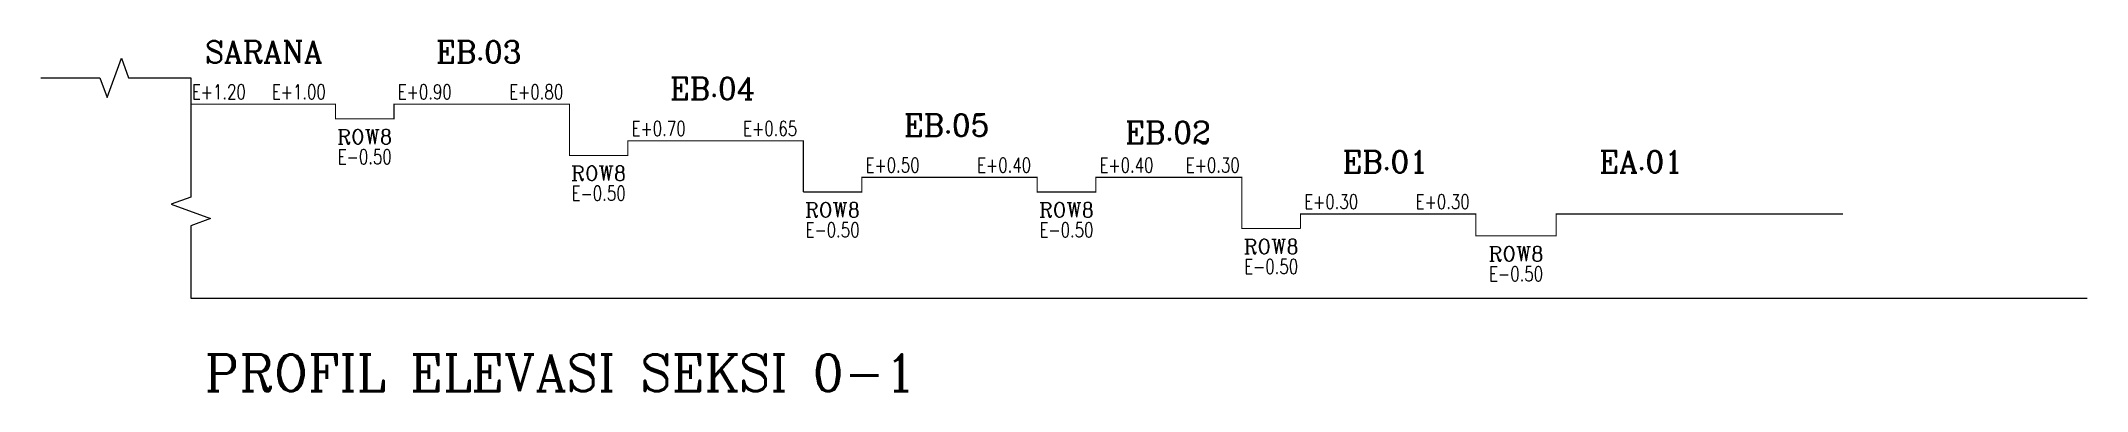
# Model space of a CAD drawing. Header units: metres. Extents: x -1507 to 1965, y -840 to 1491.
# Drawn here: x 1684.8 to 1964.7, y 804.4 to 852.2 of the extents above; entities that cross this region are included whole.
import ezdxf
from ezdxf.enums import TextEntityAlignment as Align

# ---------------------------------------------------------------- set-up
doc = ezdxf.new("R2010")
doc.units = ezdxf.units.M
doc.header["$LTSCALE"] = 10
doc.layers.add('InnerSoft-TransitionClothoid', color=7, linetype='Continuous')
doc.layers.add('TEXT-NO BLOK-KAVLING', color=130, linetype='Continuous')
doc.styles.add('Romanc', font='romanc.shx', dxfattribs={"bigfont": 'bigfont.shx'})
doc.styles.get("Standard").update_dxf_attribs({"font": 'romans.shx', "width": 0.75})

msp = doc.modelspace()

# ---------------------------------------------------------------- texts
at = {"layer": 'InnerSoft-TransitionClothoid', "color": 5, "width": 0.75}
for s, p in [('E+1.20', (1705.42, 844.233)), ('E+1.00', (1716.362, 844.233)), ('E+0.90', (1733.585, 844.233)), ('E+0.80', (1748.837, 844.233)), ('E+0.70', (1765.585, 839.233)), ('E+0.65', (1780.837, 839.233)), ('E+0.50', (1797.585, 834.233)), ('E+0.40', (1812.837, 834.233)), ('E+0.40', (1829.585, 834.233)), ('E+0.30', (1841.386, 834.233)), ('E+0.30', (1857.585, 829.233)), ('E+0.30', (1872.837, 829.233))]:
    msp.add_text(s, height=2, dxfattribs=at).set_placement(p)
for p in [(1729.073, 836.373), (1761.073, 831.373), (1793.073, 826.373), (1825.073, 826.373), (1853.073, 821.373), (1886.573, 820.373)]:
    msp.add_text('E-0.50', height=2, dxfattribs=at).set_placement(p, align=Align.MIDDLE_CENTER)
at = {"layer": 'TEXT-NO BLOK-KAVLING', "color": 2, "ltscale": 0.5, "style": 'Romanc'}
for s, height, p in [('SARANA', 3, (1715.274, 850.69)), ('EB.03', 3, (1744.685, 850.69)), ('EB.04', 3, (1776.685, 845.69)), ('ROW8', 2, (1729.073, 839.108)), ('EB.05', 3, (1808.685, 840.69)), ('EB.02', 3, (1838.967, 839.698)), ('EB.01', 3, (1868.685, 835.69)), ('EA.01', 3, (1903.685, 835.69)), ('ROW8', 2, (1761.073, 834.108)), ('ROW8', 2, (1793.073, 829.108)), ('ROW8', 2, (1825.073, 829.108)), ('ROW8', 2, (1853.073, 824.108)), ('ROW8', 2, (1886.573, 823.108)), ('PROFIL ELEVASI SEKSI 0-1', 5, (1755.837, 806.857))]:
    msp.add_text(s, height=height, dxfattribs=at).set_placement(p, align=Align.MIDDLE_CENTER)

# ---------------------------------------------------------------- linework, layer by layer
at = {"layer": 'InnerSoft-TransitionClothoid', "color": 5, "linetype": 'Continuous'}
for points in [[(1684.78, 847.157), (1692.857, 847.157), (1693.836, 844.468), (1695.794, 849.847), (1696.773, 847.157), (1705.278, 847.157)], [(1705.278, 847.157), (1705.278, 830.862), (1702.588, 829.883), (1707.967, 827.926), (1705.278, 826.947), (1705.278, 817.058)]]:
    msp.add_lwpolyline(points, dxfattribs=at)
at = {"layer": 'InnerSoft-TransitionClothoid', "color": 5}
for points in [[(1705.278, 843.553, 0.15, 0.15, 0), (1725.073, 843.553, 0.15, 0.15, 0), (1725.073, 841.553, 0.15, 0.15, 0), (1733.073, 841.553, 0.15, 0.15, 0), (1733.073, 843.553, 0.15, 0.15, 0), (1757.073, 843.553, 0.15, 0.15, 0), (1757.073, 836.553, 0.15, 0.15, 0), (1765.073, 836.553, 0.15, 0.15, 0), (1765.073, 838.553, 0.15, 0.15, 0), (1789.073, 838.553, 0.15, 0.15, 0), (1789.073, 831.553, 0, 0, 0)], [(1857.073, 826.553, 0.15, 0.15, 0), (1849.073, 826.553, 0.15, 0.15, 0), (1849.073, 833.553, 0.15, 0.15, 0), (1829.073, 833.553, 0.15, 0.15, 0), (1829.073, 831.553, 0.15, 0.15, 0), (1821.073, 831.553, 0.15, 0.15, 0), (1821.073, 833.553, 0.15, 0.15, 0), (1797.073, 833.553, 0.15, 0.15, 0), (1797.073, 831.553, 0.15, 0.15, 0), (1789.073, 831.553, 0, 0, 0)], [(1857.073, 826.553, 0.15, 0.15, 0), (1857.073, 828.553, 0.15, 0.15, 0), (1881.073, 828.553, 0.15, 0.15, 0), (1881.073, 825.553, 0.15, 0.15, 0), (1892.073, 825.553, 0.15, 0.15, 0), (1892.073, 828.553, 0.15, 0.15, 0), (1931.306, 828.553, 0, 0, 0)]]:
    msp.add_lwpolyline(points, format="xyseb", dxfattribs=at)
msp.add_lwpolyline([(1705.278, 817.058), (1964.686, 817.058)], dxfattribs=at)

msp.set_redraw_order([(e.dxf.handle, doc.entitydb.next_handle()) for e in msp.query("TEXT MTEXT ATTDEF DIMENSION ARC_DIMENSION")])  # texts and dimensions are drawn at this point

doc.saveas('drawing.dxf')
